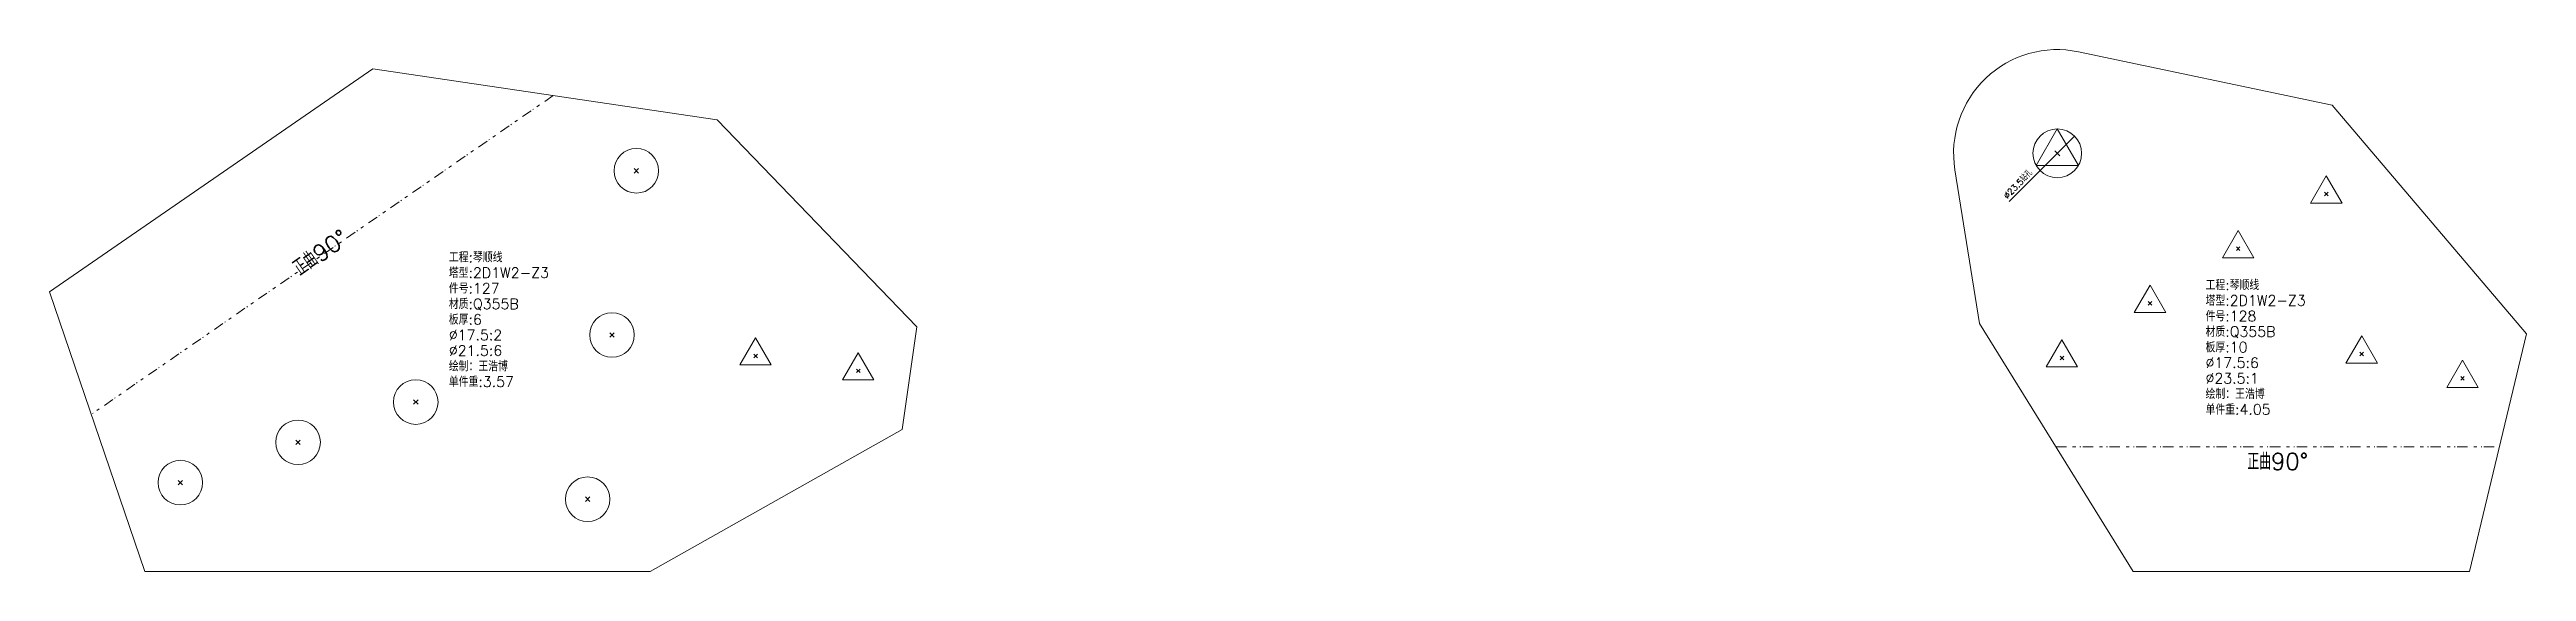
# Model space of a CAD drawing. Extents: x -580 to 8755, y 0 to 14723.
# Drawn here: x 5247 to 6442, y 14471 to 14723 of the extents above; entities that cross this region are included whole.
import ezdxf
from ezdxf.enums import TextEntityAlignment as Align

# ---------------------------------------------------------------- set-up
doc = ezdxf.new("R2010")
doc.units = 0
doc.header["$MEASUREMENT"] = 0
doc.linetypes.add('自定义线型', pattern=[12.9, 5, -3, 1.5, -2, 0.4, -1])
doc.layers.add('1', color=7, linetype='CONTINUOUS', lineweight=25)
doc.styles.get("Standard").update_dxf_attribs({"font": 'simplex.shx', "width": 0.7, "height": 3, "bigfont": 'gbhzfs.shx'})

msp = doc.modelspace()

# ---------------------------------------------------------------- texts
at = {"layer": '1', "color": 7, "linetype": 'Continuous', "lineweight": 18}
msp.add_text('%%c23.5钻孔', height=3, rotation=45, dxfattribs=at).set_placement((6192.34235, 14649.86548), align=Align.BOTTOM_LEFT)
at = {"layer": '1', "color": 7, "linetype": 'Continuous', "lineweight": 13}
msp.add_text('正曲90%%d', height=8, rotation=35, dxfattribs=at).set_placement((5381.85898, 14619.57925), align=Align.BOTTOM_CENTER)
at = {"layer": '1', "color": 7, "linetype": 'Continuous', "lineweight": 18}
for s, p in [('工程:琴顺线', (5440.0693, 14618.61544)), ('塔型:2D1W2-Z3', (5440.0693, 14611.11544)), ('工程:琴顺线', (6287.37755, 14605.23476)), ('材质:Q355B', (5440.0693, 14596.11544)), ('件号:127', (5440.0693, 14603.61544)), ('塔型:2D1W2-Z3', (6287.37755, 14597.73476)), ('板厚:6', (5440.0693, 14588.61544)), ('%%c17.5:2', (5440.0693, 14581.11544)), ('材质:Q355B', (6287.37755, 14582.73476)), ('件号:128', (6287.37755, 14590.23476)), ('%%c21.5:6', (5440.0693, 14573.61544)), ('板厚:10', (6287.37755, 14575.23476)), ('绘制：王浩博', (5440.0693, 14566.11544)), ('单件重:3.57', (5440.0693, 14558.61544)), ('%%c17.5:6', (6287.37755, 14567.73476)), ('%%c23.5:1', (6287.37755, 14560.23476)), ('绘制：王浩博', (6287.37755, 14552.73476)), ('单件重:4.05', (6287.37755, 14545.23476))]:
    msp.add_text(s, height=5, dxfattribs=at).set_placement(p, align=Align.BOTTOM_LEFT)
at = {"layer": '1', "color": 7, "linetype": 'Continuous', "lineweight": 13}
msp.add_text('正曲90%%d', height=8, dxfattribs=at).set_placement((6322.16595, 14517.7429), align=Align.BOTTOM_CENTER)

# ---------------------------------------------------------------- linework, layer by layer
at = {"layer": '1', "color": 7, "linetype": 'Continuous', "lineweight": 18}
for p, q in [((6348.45485, 14695.94889), (6226.11615, 14721.60515)), ((5403.456, 14713.43803), (5247.47633, 14605.85157)), ((5569.54206, 14688.77507), (5403.456, 14713.43803)), ((6442.15687, 14585.61485), (6348.45485, 14695.94889)), ((5665.85374, 14588.97564), (5569.54206, 14688.77507)), ((6224.16216, 14680.97818), (6192.6959, 14649.51192)), ((6166.48833, 14664.72832), (6178.40035, 14590.68034)), ((5247.47633, 14605.85157), (5293.49572, 14471.16127)), ((5658.65691, 14539.49629), (5665.85374, 14588.97564)), ((6178.40035, 14590.68034), (6252.38605, 14471.16127)), ((6414.68704, 14471.16127), (6442.15687, 14585.61485)), ((5537.22749, 14471.16127), (5658.65691, 14539.49629)), ((5293.49572, 14471.16127), (5537.22749, 14471.16127)), ((6252.38605, 14471.16127), (6414.68704, 14471.16127))]:
    msp.add_line(p, q, dxfattribs=at)
at = {"layer": '1', "color": 190, "linetype": '自定义线型', "lineweight": 13}
for p, q in [((5490.40977, 14700.52582), (5267.63035, 14546.86445)), ((6215.24435, 14531.16127), (6429.08755, 14531.16127))]:
    msp.add_line(p, q, dxfattribs=at)
at = {"layer": '1', "color": 7, "linetype": 'Continuous', "lineweight": 13}
for p, q in [((6215.85365, 14684.41967), (6205.67815, 14666.79467)), ((6226.02915, 14666.79467), (6215.85365, 14684.41967)), ((6214.67865, 14671.49467), (6217.02865, 14673.84467)), ((6217.02865, 14671.49467), (6214.67865, 14673.84467)), ((5529.44015, 14663.16642), (5531.59015, 14665.31642)), ((5531.59015, 14663.16642), (5529.44015, 14665.31642)), ((6205.67815, 14666.79467), (6226.02915, 14666.79467)), ((6345.62003, 14661.78079), (6338.04253, 14648.65579)), ((6353.19753, 14648.65579), (6345.62003, 14661.78079)), ((6338.04253, 14648.65579), (6353.19753, 14648.65579)), ((6344.74503, 14652.15579), (6346.49503, 14653.90579)), ((6346.49503, 14652.15579), (6344.74503, 14653.90579)), ((6303.10641, 14635.46365), (6295.52891, 14622.33865)), ((6310.68391, 14622.33865), (6303.10641, 14635.46365)), ((6302.23141, 14625.83865), (6303.98141, 14627.58865)), ((6303.98141, 14625.83865), (6302.23141, 14627.58865)), ((6295.52891, 14622.33865), (6310.68391, 14622.33865)), ((6260.59279, 14609.14651), (6253.01529, 14596.02151)), ((6259.71779, 14599.52151), (6261.46779, 14601.27151)), ((6261.46779, 14599.52151), (6259.71779, 14601.27151)), ((6268.17029, 14596.02151), (6260.59279, 14609.14651)), ((6253.01529, 14596.02151), (6268.17029, 14596.02151)), ((5517.6894, 14584.03412), (5519.8394, 14586.18412)), ((5519.8394, 14584.03412), (5517.6894, 14586.18412)), ((5588.03636, 14583.78121), (5580.45886, 14570.65621)), ((5587.16136, 14574.15621), (5588.91136, 14575.90621)), ((5588.91136, 14574.15621), (5587.16136, 14575.90621)), ((5595.61386, 14570.65621), (5588.03636, 14583.78121)), ((5637.51567, 14576.58438), (5629.93817, 14563.45938)), ((5645.09317, 14563.45938), (5637.51567, 14576.58438)), ((6218.07916, 14582.82937), (6210.50166, 14569.70437)), ((6225.65666, 14569.70437), (6218.07916, 14582.82937)), ((6362.69331, 14584.64161), (6355.11581, 14571.51661)), ((6361.81831, 14575.01661), (6363.56831, 14576.76661)), ((6363.56831, 14575.01661), (6361.81831, 14576.76661)), ((6370.27081, 14571.51661), (6362.69331, 14584.64161)), ((5580.45886, 14570.65621), (5595.61386, 14570.65621)), ((5629.93817, 14563.45938), (5645.09317, 14563.45938)), ((5636.64067, 14566.95938), (5638.39067, 14568.70938)), ((5638.39067, 14566.95938), (5636.64067, 14568.70938)), ((6210.50166, 14569.70437), (6225.65666, 14569.70437)), ((6217.20416, 14573.20437), (6218.95416, 14574.95437)), ((6218.95416, 14573.20437), (6217.20416, 14574.95437)), ((6355.11581, 14571.51661), (6370.27081, 14571.51661)), ((6411.31257, 14572.97258), (6403.73507, 14559.84758)), ((6410.43757, 14563.34758), (6412.18757, 14565.09758)), ((6412.18757, 14563.34758), (6410.43757, 14565.09758)), ((6418.89007, 14559.84758), (6411.31257, 14572.97258)), ((5423.04765, 14551.70431), (5425.19765, 14553.85431)), ((5425.19765, 14551.70431), (5423.04765, 14553.85431)), ((6403.73507, 14559.84758), (6418.89007, 14559.84758)), ((5366.27044, 14532.30514), (5368.42044, 14534.45514)), ((5368.42044, 14532.30514), (5366.27044, 14534.45514)), ((5309.49323, 14512.90599), (5311.64323, 14515.05599)), ((5311.64323, 14512.90599), (5309.49323, 14515.05599)), ((5505.93865, 14504.90183), (5508.08865, 14507.05183)), ((5508.08865, 14504.90183), (5505.93865, 14507.05183))]:
    msp.add_line(p, q, dxfattribs=at)
for centre, radius in [((6215.85365, 14672.66967), 11.75), ((5530.51515, 14664.24142), 10.75), ((5518.7644, 14585.10912), 10.75), ((5424.12265, 14552.77931), 10.75), ((5367.34544, 14533.38014), 10.75), ((5310.56823, 14513.98099), 10.75), ((5507.01365, 14505.97683), 10.75)]:
    msp.add_circle(centre, radius, dxfattribs=at)
at = {"layer": '1', "color": 7, "linetype": 'Continuous', "lineweight": 18}
msp.add_arc((6215.85365, 14672.66967), 50, 78.15586431, 189.13881637, dxfattribs=at)

msp.set_redraw_order([(e.dxf.handle, doc.entitydb.next_handle()) for e in msp.query("TEXT MTEXT ATTDEF DIMENSION ARC_DIMENSION")])  # texts and dimensions are drawn at this point

doc.saveas('drawing.dxf')
